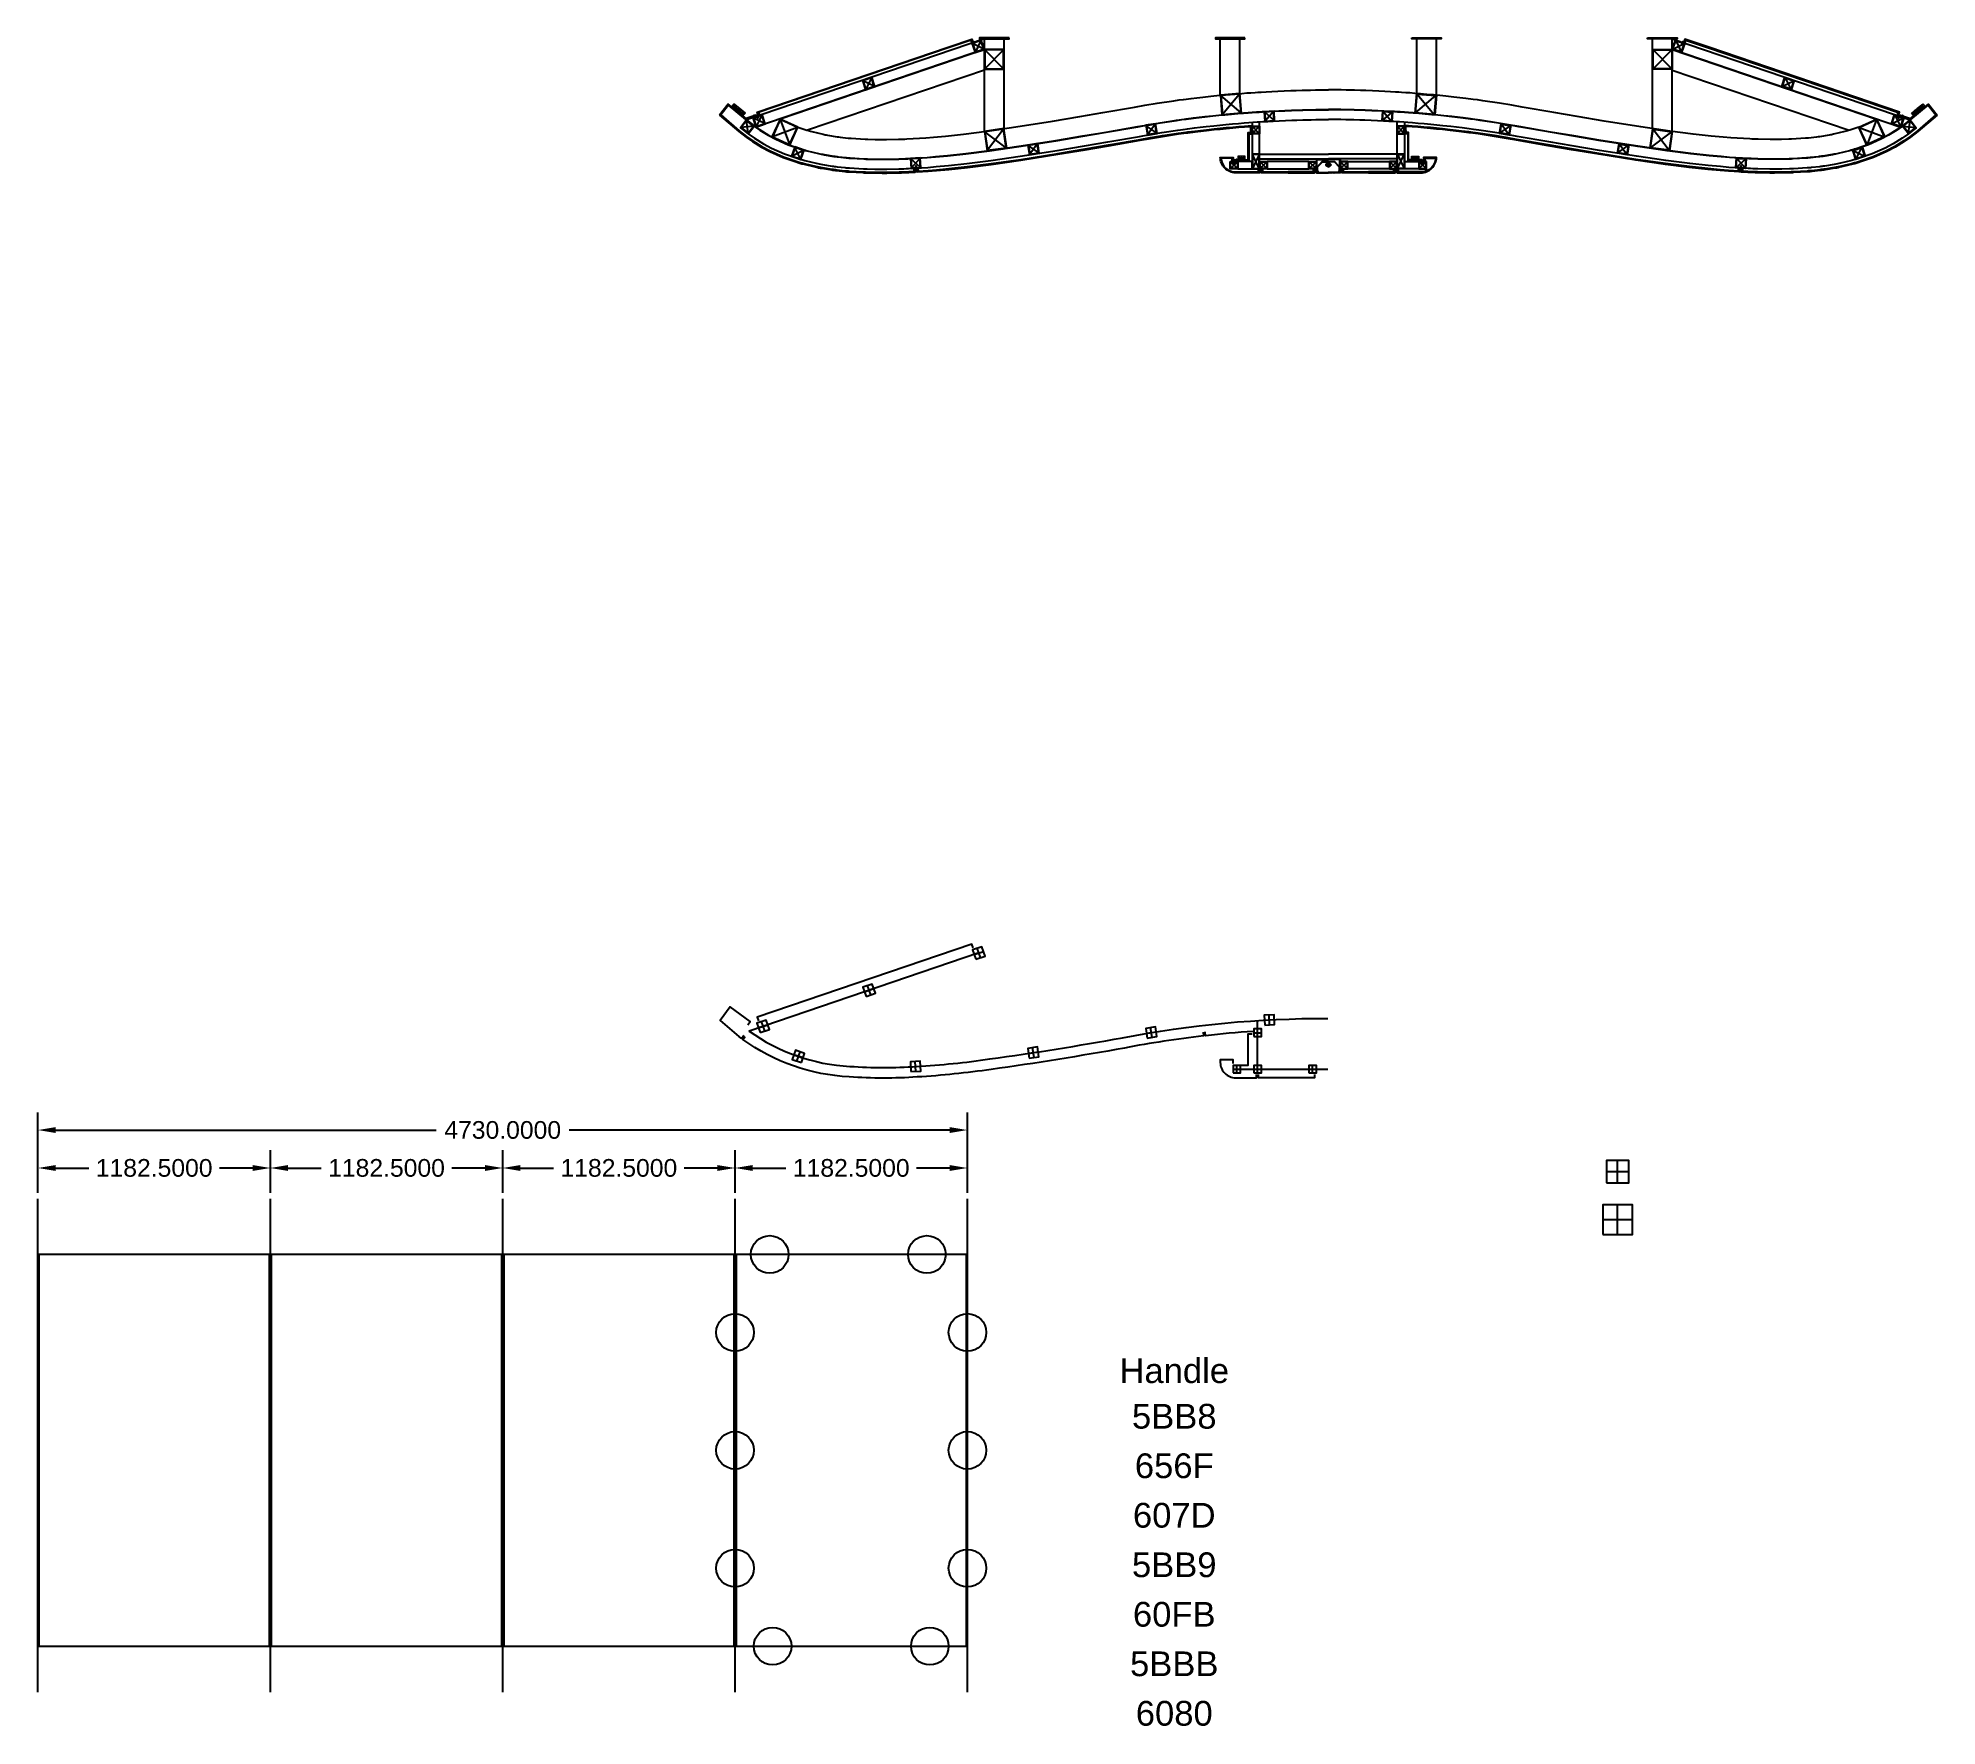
# Model space of a CAD drawing. Header units: millimetres. Extents: x -7838 to 162527, y -32093 to 60038.
# Drawn here: x 152863 to 162527, y 42811 to 51403 of the extents above; entities that cross this region are included whole.
import ezdxf

# ---------------------------------------------------------------- set-up
doc = ezdxf.new("R2010")
doc.units = ezdxf.units.MM
doc.linetypes.add('CENTER', pattern=[2, 1.25, -0.25, 0.25, -0.25])
for name, color, linetype in [('000 - D I M', 6, 'Continuous'), ('002 - STRUCTURAL STEEL', 4, 'Continuous'), ('A11_ALU.SOLID SHEET', 7, 'Continuous'), ('AR-TEXT-DIM', 7, 'Continuous'), ('CELING', 2, 'Continuous')]:
    doc.layers.add(name, color=color, linetype=linetype)
doc.layers.add('A-GENM Lines', color=1, linetype='Continuous', lineweight=9)
doc.styles.get("Standard").update_dxf_attribs({"font": 'arial.ttf'})
doc.dimstyles.get("Standard").update_dxf_attribs({"dimtxt": 0.18, "dimasz": 0.18, "dimexe": 0.18, "dimexo": 0.0625, "dimgap": 0.09, "dimtad": 0, "dimtih": 1, "dimtoh": 1, "dimdec": 4, "dimzin": 0, "dimdsep": 46, "dimtxsty": 'Standard', "dimcen": 0.09, "dimadec": 0, "dimazin": 0, "dimtfac": 1, "dimtdec": 4, "dimtofl": 0, "dimtmove": 0, "dimatfit": 3, "dimfxl": 1, "dimtolj": 1, "dimtzin": 0, "dimarcsym": 0})
pattern_1 = [(45, (-111127.0813, 62166.4633), (-1.122532015, 1.122532015), [])]

msp = doc.modelspace()

# ---------------------------------------------------------------- texts
at = {"char_height": 126, "width": 767.4024557}
for s, insert, attachment_point in [('Handle', (158645.45448, 44619.08175), 5), ('5BB8', (158645.45448, 44451.08175), 2), ('656F', (158645.45448, 44199.08175), 2), ('607D', (158645.45448, 43947.08175), 2), ('5BB9', (158645.45448, 43695.08175), 2), ('60FB', (158645.45448, 43443.08175), 2), ('5BBB', (158645.45448, 43191.08175), 2), ('6080', (158645.45448, 42939.08175), 2)]:
    msp.add_mtext(s, dxfattribs=dict(at, insert=insert, attachment_point=attachment_point))

# ---------------------------------------------------------------- blocks, each defined once
blk = doc.blocks.new('55d5f2d')
at = {"color": 8, "ltscale": 0.1}
for p, q in [((31175.5, -66800.8), (31220.9, -66755.4)), ((31175.5, -66755.4), (31220.9, -66800.8))]:
    blk.add_line(p, q, dxfattribs=at)
at = {"layer": 'AR-TEXT-DIM', "color": 3}
for points in [[(31173.2, -66753.1), (31223.2, -66753.1), (31223.2, -66803.1), (31173.2, -66803.1)], [(31175.5, -66755.4), (31220.9, -66755.4), (31220.9, -66800.8), (31175.5, -66800.8)]]:
    blk.add_lwpolyline(points, close=True, dxfattribs=at)
blk = doc.blocks.new('5200')
at = {"color": 8, "ltscale": 0.1}
for p, q in [((32963.9, -74110.5), (33059.3, -74015.1)), ((32963.9, -74015.1), (33059.3, -74110.5))]:
    blk.add_line(p, q, dxfattribs=at)
at = {"color": 3, "ltscale": 0.1}
for points in [[(32961.6, -74012.8), (33061.6, -74012.8), (33061.6, -74112.8), (32961.6, -74112.8)], [(32963.9, -74015.1), (33059.3, -74015.1), (33059.3, -74110.5), (32963.9, -74110.5)]]:
    blk.add_lwpolyline(points, close=True, dxfattribs=at)
blk = doc.blocks.new('DFGDE')
at = {"color": 8, "ltscale": 0.1}
for p, q in [((134367.3, -128798.9, -0.2), (134402.1, -128764.1, -0.2)), ((134367.3, -128764.1, -0.2), (134402.1, -128798.9, -0.2))]:
    blk.add_line(p, q, dxfattribs=at)
at = {"layer": 'AR-TEXT-DIM', "color": 3, "elevation": -0.2}
for points in [[(134365.7, -128762.5), (134403.7, -128762.5), (134403.7, -128800.5), (134365.7, -128800.5)], [(134367.3, -128764.1), (134402.1, -128764.1), (134402.1, -128798.9), (134367.3, -128798.9)]]:
    blk.add_lwpolyline(points, close=True, dxfattribs=at)
blk = doc.blocks.new('RERE')
at = {"color": 8}
for p, q in [((30880, -75163), (30877, -75163)), ((30881, -75143), (30879, -75145)), ((30879, -75148), (30879, -75149)), ((30879, -75149), (30879, -75150)), ((30879, -75151), (30879, -75152)), ((30879, -75152), (30879, -75153)), ((30879, -75154), (30879, -75155)), ((30879, -75155), (30879, -75156)), ((30879, -75157), (30879, -75158)), ((30879, -75158), (30879, -75161)), ((30881, -75142), (30881, -75165)), ((30881, -75143), (30881, -75145)), ((30881, -75163), (30884, -75163)), ((30882, -75146), (30882, -75146)), ((30882, -75147), (30882, -75148)), ((30882, -75149), (30882, -75150)), ((30882, -75150), (30882, -75151)), ((30882, -75152), (30882, -75153)), ((30882, -75153), (30882, -75154)), ((30882, -75155), (30882, -75156)), ((30882, -75156), (30882, -75157)), ((30882, -75158), (30882, -75159)), ((30882, -75159), (30882, -75161)), ((30882, -75159), (30882, -75161))]:
    blk.add_line(p, q, dxfattribs=at)
for points in [[(30880, -75164, -0.112935), (30877, -75163, -0.049876), (30877, -75161), (30885, -75161, -0.049876), (30884, -75163, -0.112935), (30881, -75164), (30881, -75163), (30880, -75163)], [(30882, -75147, 0.088633), (30881, -75147, 0.02265), (30879, -75146, -0.172253), (30879, -75145, 0.051159), (30883, -75147, -0.175035)], [(30882, -75149, 0.088633), (30881, -75148, 0.019108), (30879, -75147, -0.172253), (30879, -75147, 0.045962), (30883, -75148, -0.175035)], [(30882, -75150, 0.088633), (30881, -75150, 0.019108), (30879, -75149, -0.172253), (30879, -75149, 0.045962), (30883, -75150, -0.175035)], [(30882, -75152, 0.088633), (30881, -75151, 0.019108), (30879, -75150, -0.172253), (30879, -75150, 0.045962), (30883, -75151, -0.175035)], [(30882, -75153, 0.088633), (30881, -75153, 0.019108), (30879, -75152, -0.172253), (30879, -75152, 0.045962), (30883, -75153, -0.175035)], [(30882, -75155, 0.088633), (30881, -75154, 0.019108), (30879, -75154, -0.172253), (30879, -75153, 0.045962), (30883, -75154, -0.175035)], [(30882, -75156, 0.088633), (30881, -75156, 0.019108), (30879, -75155, -0.172253), (30879, -75155, 0.045962), (30883, -75156, -0.175035)], [(30882, -75158, 0.088633), (30881, -75157, 0.019108), (30879, -75157, -0.172253), (30879, -75156, 0.045962), (30883, -75157, -0.175035)], [(30882, -75159, 0.088633), (30881, -75159, 0.019108), (30879, -75158, -0.172253), (30879, -75158, 0.045962), (30883, -75159, -0.175035)]]:
    blk.add_lwpolyline(points, format="xyb", close=True, dxfattribs=at)
for points in [[(30882, -75146, 0.118829), (30881, -75145, 0.008765), (30880, -75145, -0.172253)], [(30882, -75145, -0.175035), (30882, -75146, 0.118829)]]:
    blk.add_lwpolyline(points, format="xyb", dxfattribs=at)
for centre, radius, start, end in [((30882, -75147), 3.04, 160.5824, 180), ((30875, -75173), 27.5, 74.8121, 82.581), ((30875, -75181), 33.6, 76.2776, 83.3035), ((30875, -75182), 33.6, 76.2776, 83.3035), ((30875, -75184), 33.6, 76.2776, 83.3035), ((30875, -75185), 33.6, 76.2776, 83.3035), ((30875, -75187), 33.6, 76.2776, 83.3035), ((30875, -75188), 33.6, 76.2776, 83.3035), ((30875, -75190), 33.6, 76.2776, 83.3035), ((30875, -75192), 33.6, 76.2776, 83.3035), ((30880, -75153), 7.89, 71.8171, 89.3728), ((30879, -75147), 3.04, 9.6975, 26.5651)]:
    blk.add_arc(centre, radius, start, end, dxfattribs=at)
blk = doc.blocks.new('odofrite')
at = {"ltscale": 0.1}
h = blk.add_hatch(dxfattribs=at)
h.set_pattern_fill('ANSI37', color=8, scale=0.5)
h.set_pattern_definition([(45, (84.5444, -95.0627), (-1.122532015, 1.122532015), []), (135, (84.5444, -95.0627), (-1.122532015, -1.122532015), [])])
edge = h.paths.add_edge_path()
edge.add_arc((30585, -74711.8), 4.5, 0, 360)
at = {"color": 1, "ltscale": 0.1}
blk.add_circle((30585, -74711.8, -166.2), 4.5, dxfattribs=at)
blk = doc.blocks.new('odoforltr')
at = {"layer": 'AR-TEXT-DIM'}
h = blk.add_hatch(dxfattribs=at)
h.set_pattern_fill('ANSI31', color=8, scale=0.5)
h.set_pattern_definition(pattern_1)
h.paths.add_polyline_path([(30408.9, -66625.3), (30408.9, -66627.3), (30352.9, -66627.3), (30352.9, -66616.7), (30354.9, -66616.7), (30354.9, -66625.3)])
h = blk.add_hatch(dxfattribs=at)
h.set_pattern_fill('ANSI31', color=8, scale=0.5)
h.set_pattern_definition(pattern_1)
h.paths.add_polyline_path([(30408.9, -66625.3), (30408.9, -66627.3), (30464.9, -66627.3), (30464.9, -66616.7), (30462.9, -66616.7), (30462.9, -66625.3)])
at = {"color": 1, "ltscale": 0.1}
for p, q in [((28658.9, -65946.3, 2.1), (27448.6, -66357.9, 2.1)), ((28658.9, -65999.1, 2.1), (27496.1, -66394.5, 2.1)), ((28658.9, -66000.2, 2.1), (27618.9, -66353.9, 2.1)), ((28658.9, -65999.1, 2.1), (27645.3, -66343.8, 2.1)), ((28658.9, -66416.7, 2.1), (28658.9, -65946.3, 2.1)), ((28758.9, -66402.5, 2.1), (28758.9, -65946.3, 2.1)), ((29858.9, -66232.9, 2.1), (29858.9, -65946.3, 2.1)), ((29958.9, -66225.9, 2.1), (29958.9, -65946.3, 2.1)), ((30858.9, -66225.9, 2.1), (30858.9, -65946.3, 2.1)), ((30958.9, -66232.9, 2.1), (30958.9, -65946.3, 2.1)), ((32058.9, -66402.5, 2.1), (32058.9, -65946.3, 2.1)), ((32158.9, -66416.7, 2.1), (32158.9, -65946.3, 2.1)), ((32158.9, -65946.3, 2.1), (33369.3, -66357.9, 2.1)), ((32158.9, -65999.1, 2.1), (33172.6, -66343.8, 2.1)), ((32158.9, -65999.1, 2.1), (33321.8, -66394.5, 2.1)), ((32158.9, -66000.2, 2.1), (33199, -66353.9, 2.1)), ((28658.9, -66104.7, 2.1), (27757.6, -66411.3, 2.1)), ((32158.9, -66104.7, 2.1), (33060.3, -66411.3, 2.1)), ((27448, -66358.6, 2.1), (27417.1, -66397.9, 2.1)), ((33369.9, -66358.6, 2.1), (33400.8, -66397.9, 2.1)), ((30058.9, -66532.3, 2.1), (30408.9, -66532.3, 2.1)), ((30058.9, -66557.3, 2.1), (30408.9, -66557.3, 2.1)), ((30758.9, -66532.3, 2.1), (30408.9, -66532.3, 2.1)), ((30758.9, -66557.3, 2.1), (30408.9, -66557.3, 2.1))]:
    blk.add_line(p, q, dxfattribs=at)
at = {"color": 8, "ltscale": 0.1}
for p, q in [((30057.3, -66605.7, 2.1), (30022.5, -66533.9, 2.1)), ((30057.3, -66533.9, 2.1), (30022.5, -66605.7, 2.1)), ((30760.5, -66605.7, 2.1), (30795.3, -66533.9, 2.1)), ((30760.5, -66533.9, 2.1), (30795.3, -66605.7, 2.1))]:
    blk.add_line(p, q, dxfattribs=at)
at = {"color": 2, "ltscale": 0.1}
for p, q in [((28305.6, -66606.7, 2.1), (28301.6, -66607, 2.1)), ((28301.6, -66607, 2.1), (28302.4, -66619.2, 2.1)), ((28305.6, -66606.7, 2.1), (28306.6, -66623.7, 2.1)), ((28319.6, -66605.9, 2.1), (28315.6, -66606.1, 2.1)), ((28315.6, -66606.1, 2.1), (28316.6, -66623.1, 2.1)), ((28319.6, -66605.9, 2.1), (28320.3, -66618.2, 2.1)), ((32498.3, -66605.9, 2.1), (32497.6, -66618.2, 2.1)), ((32498.3, -66605.9, 2.1), (32502.3, -66606.1, 2.1)), ((32502.3, -66606.1, 2.1), (32501.3, -66623.1, 2.1)), ((32512.3, -66606.7, 2.1), (32511.2, -66623.7, 2.1)), ((32512.3, -66606.7, 2.1), (32516.3, -66607, 2.1)), ((32516.3, -66607, 2.1), (32515.5, -66619.2, 2.1))]:
    blk.add_line(p, q, dxfattribs=at)
for points, elevation in [([(28474.7, -65992.1), (27507.7, -66320.9), (27503.9, -66319), (27503.3, -66319.2), (27503.5, -66319.9), (27507.3, -66321.8), (27511.3, -66333.4), (27507.5, -66334.7), (27502, -66318.6), (28473.4, -65988.3)], 2.1), ([(28473.4, -65988.3), (28594.6, -65947.1), (28600.1, -65963.1), (28596.3, -65964.4), (28592.4, -65952.8), (28594.2, -65949), (28594, -65948.3), (28593.3, -65948.5), (28591.5, -65952.4), (28474.7, -65992.1)], 2.1), ([(32344.5, -65988.3), (32223.2, -65947.1), (32217.8, -65963.1), (32221.6, -65964.4), (32225.5, -65952.8), (32223.6, -65949), (32223.9, -65948.3), (32224.5, -65948.5), (32226.4, -65952.4), (32343.2, -65992.1)], 2.1), ([(32343.2, -65992.1), (33310.1, -66320.9), (33314, -66319), (33314.6, -66319.2), (33314.4, -66319.9), (33310.6, -66321.8), (33306.6, -66333.4), (33310.4, -66334.7), (33315.9, -66318.6), (32344.5, -65988.3)], 2.1), ([(27446.1, -66351.4), (27355.4, -66277.4), (27311.3, -66333.4)], 2.1), ([(27355.5, -66283.6), (27317.3, -66332.3)], 2.1), ([(27356.5, -66283.5), (27356.1, -66279.2), (27355.5, -66278.8), (27355.1, -66279.4), (27355.5, -66283.6)], 2.1), ([(27445.3, -66355.9), (27356.5, -66283.5)], 2.1), ([(33371.8, -66351.4), (33462.5, -66277.4), (33506.6, -66333.4)], 2.1), ([(33372.6, -66355.9), (33461.3, -66283.5)], 2.1), ([(33461.3, -66283.5), (33461.8, -66279.2), (33462.4, -66278.8), (33462.8, -66279.4), (33462.3, -66283.6)], 2.1), ([(33462.3, -66283.6), (33500.6, -66332.3)], 2.1), ([(27317.3, -66332.3), (27313.2, -66332.7), (27312.7, -66333.2), (27313.3, -66333.7), (27317.4, -66333.3)], 2.1), ([(27445.3, -66355.9), (27498, -66337.9), (27496.7, -66334.1), (27446.1, -66351.4)], 2.1), ([(28316.6, -66623.1), (28372.6, -66619.8), (28415.2, -66616), (28477.3, -66610.5), (28572.2, -66600.1), (28693.3, -66584.7), (28844.3, -66563), (29032.8, -66533.3), (29171.8, -66510.2), (29290.6, -66489.9), (29451.7, -66462.1), (29504.4, -66452.6), (29564.8, -66442.5), (29646.5, -66430), (29673.3, -66426.4), (29694.4, -66423.6), (29731.1, -66419), (29759.4, -66415.5), (29788.6, -66412.1), (29828.5, -66407.8), (29858.8, -66404.7), (29889.5, -66401.7), (29922.9, -66398.6), (29953.9, -66395.9), (29982.4, -66393.6), (30013.2, -66391.3)], 2.1), ([(28321.1, -66618.8), (28372.3, -66615.8), (28414.9, -66612), (28476.9, -66606.5), (28571.7, -66596.1), (28692.8, -66580.7), (28843.7, -66559.1), (29032.2, -66529.3), (29171.1, -66506.2), (29289.9, -66485.9), (29451, -66458.2), (29503.7, -66448.6), (29564.2, -66438.5), (29645.9, -66426.1), (29672.8, -66422.4), (29693.9, -66419.6), (29730.6, -66415), (29758.9, -66411.6), (29788.2, -66408.2), (29828.1, -66403.8), (29858.4, -66400.7), (29889.1, -66397.7), (29922.6, -66394.6), (29953.5, -66392), (29982, -66389.7), (30017.9, -66386.9)], 2.1), ([(30013.9, -66392), (30017, -66388.7), (30017, -66388), (30016.3, -66388), (30013.2, -66391.3)], 2), ([(30017.9, -66386.9), (30017.9, -66412.8), (30013.9, -66412.8), (30013.9, -66392)], 2.1), ([(32496.8, -66618.8), (32445.6, -66615.8), (32403, -66612), (32341, -66606.5), (32246.1, -66596.1), (32125.1, -66580.7), (31974.2, -66559.1), (31785.7, -66529.3), (31646.7, -66506.2), (31528, -66485.9), (31366.9, -66458.2), (31314.2, -66448.6), (31253.7, -66438.5), (31172, -66426.1), (31145.1, -66422.4), (31124, -66419.6), (31087.3, -66415), (31058.9, -66411.6), (31029.7, -66408.2), (30989.8, -66403.8), (30959.4, -66400.7), (30928.8, -66397.7), (30895.3, -66394.6), (30864.4, -66392), (30835.9, -66389.7), (30799.9, -66386.9)], 2.1), ([(30799.9, -66386.9), (30799.9, -66412.8), (30803.9, -66412.8), (30803.9, -66392)], 2.1), ([(30803.9, -66392), (30800.9, -66388.7), (30800.9, -66388), (30801.6, -66388), (30804.7, -66391.3)], 2), ([(32501.3, -66623.1), (32445.3, -66619.8), (32402.7, -66616), (32340.6, -66610.5), (32245.7, -66600.1), (32124.5, -66584.7), (31973.6, -66563), (31785, -66533.3), (31646.1, -66510.2), (31527.3, -66489.9), (31366.2, -66462.1), (31313.5, -66452.6), (31253.1, -66442.5), (31171.4, -66430), (31144.6, -66426.4), (31123.5, -66423.6), (31086.8, -66419), (31058.5, -66415.5), (31029.2, -66412.1), (30989.4, -66407.8), (30959.1, -66404.7), (30928.4, -66401.7), (30895, -66398.6), (30864, -66395.9), (30835.5, -66393.6), (30804.7, -66391.3)], 2.1), ([(33372.6, -66355.9), (33319.9, -66337.9), (33321.2, -66334.1), (33371.8, -66351.4)], 2.1), ([(33500.6, -66332.3), (33504.7, -66332.7), (33505.1, -66333.2), (33504.6, -66333.7), (33500.5, -66333.3)], 2.1), ([(30004.9, -66477.2), (30004.9, -66566.3), (29933.9, -66566.3), (29933.9, -66562.3), (30000.2, -66562.3), (30003.2, -66565.3), (30003.9, -66565.3), (30003.9, -66564.6), (30000.9, -66561.6), (30000.9, -66477.2)], 2.1), ([(30000.9, -66477.2), (30000.9, -66422.8), (30017.9, -66422.8), (30017.9, -66426.8), (30005.7, -66426.8), (30002.7, -66423.8), (30001.9, -66423.8), (30001.9, -66424.5), (30004.9, -66427.5), (30004.9, -66477.2)], 2.1), ([(30816.9, -66477.2), (30816.9, -66422.8), (30799.9, -66422.8), (30799.9, -66426.8), (30812.2, -66426.8), (30815.2, -66423.8), (30815.9, -66423.8), (30815.9, -66424.5), (30812.9, -66427.5), (30812.9, -66477.2)], 2.1), ([(30812.9, -66477.2), (30812.9, -66566.3), (30883.9, -66566.3), (30883.9, -66562.3), (30817.7, -66562.3), (30814.7, -66565.3), (30813.9, -66565.3), (30813.9, -66564.6), (30816.9, -66561.6), (30816.9, -66477.2)], 2.1), ([(28301.7, -66620), (28304.9, -66622.8), (28305.6, -66622.7), (28305.5, -66622), (28302.4, -66619.2)], 2.1), ([(28321.1, -66618.8), (28318.3, -66622), (28317.6, -66622), (28317.5, -66621.3), (28320.3, -66618.2)], 2.1), ([(30203.9, -66627.3), (30068.9, -66627.3), (30068.9, -66610.3), (30072.9, -66610.3), (30072.9, -66622.6), (30069.9, -66625.6), (30069.9, -66626.3), (30070.7, -66626.3), (30073.7, -66623.3), (30203.9, -66623.3)], -166.2), ([(30203.9, -66627.3), (30338.9, -66627.3), (30338.9, -66610.3), (30334.9, -66610.3), (30334.9, -66622.6), (30337.9, -66625.6), (30337.9, -66626.3), (30337.2, -66626.3), (30334.2, -66623.3), (30203.9, -66623.3)], -166.2), ([(30613.9, -66627.3), (30478.9, -66627.3), (30478.9, -66610.3), (30482.9, -66610.3), (30482.9, -66622.6), (30479.9, -66625.6), (30479.9, -66626.3), (30480.7, -66626.3), (30483.7, -66623.3), (30613.9, -66623.3)], -166.2), ([(30613.9, -66627.3), (30748.9, -66627.3), (30748.9, -66610.3), (30744.9, -66610.3), (30744.9, -66622.6), (30747.9, -66625.6), (30747.9, -66626.3), (30747.2, -66626.3), (30744.2, -66623.3), (30613.9, -66623.3)], -166.2), ([(32496.8, -66618.8), (32499.6, -66622), (32500.3, -66622), (32500.3, -66621.3), (32497.6, -66618.2)], 2.1), ([(32516.2, -66620), (32513, -66622.8), (32512.3, -66622.7), (32512.4, -66622), (32515.5, -66619.2)], 2.1)]:
    blk.add_lwpolyline(points, dxfattribs=dict(at, elevation=elevation))
at = {"color": 1, "ltscale": 0.1}
for points, elevation in [([(28609, -65961.2), (28595.7, -65965.7), (28591.5, -65953.4), (28590.6, -65953.7), (28595.1, -65967), (28609.3, -65962.1)], 2.1), ([(28783.9, -65941.3), (28633.9, -65941.3), (28633.9, -65946.3), (28783.9, -65946.3)], 2.1), ([(29983.9, -65941.3), (29833.9, -65941.3), (29833.9, -65946.3), (29983.9, -65946.3)], 2.1), ([(30833.9, -65941.3), (30983.9, -65941.3), (30983.9, -65946.3), (30833.9, -65946.3)], 2.1), ([(32033.9, -65941.3), (32183.9, -65941.3), (32183.9, -65946.3), (32033.9, -65946.3)], 2.1), ([(32208.9, -65961.2), (32222.2, -65965.7), (32226.4, -65953.4), (32227.3, -65953.7), (32222.8, -65967), (32208.6, -65962.1)], 2.1), ([(27479.4, -66345.3), (27512.5, -66334), (27508.3, -66321.7), (27509.3, -66321.4), (27513.8, -66334.7), (27479.7, -66346.3)], 2.1), ([(30018.9, -66390.8), (30018.9, -66427.8), (30005.9, -66427.8), (30005.9, -66428.8), (30019.9, -66428.8), (30019.9, -66390.8)], 2.1), ([(30798.9, -66390.8), (30798.9, -66427.8), (30811.9, -66427.8), (30811.9, -66428.8), (30797.9, -66428.8), (30797.9, -66390.8)], 2.1), ([(33338.5, -66345.3), (33305.4, -66334), (33309.5, -66321.7), (33308.6, -66321.4), (33304.1, -66334.7), (33338.2, -66346.3)], 2.1), ([(29947.9, -66567.3), (29918.9, -66567.3), (29918.9, -66554.3), (29917.9, -66554.3), (29917.9, -66568.3), (29947.9, -66568.3)], 2.1), ([(30020.9, -66569.3), (29947.9, -66569.3), (29947.9, -66607.3), (30020.9, -66607.3)], 2.1), ([(30309.9, -66569.3), (30097.9, -66569.3), (30097.9, -66607.3), (30309.9, -66607.3)], -166.2), ([(30507.9, -66569.3), (30719.9, -66569.3), (30719.9, -66607.3), (30507.9, -66607.3)], -166.2), ([(30796.9, -66569.3), (30869.9, -66569.3), (30869.9, -66607.3), (30796.9, -66607.3)], 2.1), ([(30869.9, -66567.3), (30898.9, -66567.3), (30898.9, -66554.3), (30899.9, -66554.3), (30899.9, -66568.3), (30869.9, -66568.3)], 2.1), ([(28314.6, -66605.2), (28300.6, -66606), (28301.4, -66619), (28300.4, -66619.1), (28299.5, -66605.1), (28314.5, -66604.2)], 2.1), ([(28306.6, -66605.7), (28320.5, -66604.8), (28321.3, -66617.8), (28322.3, -66617.8), (28321.5, -66603.8), (28306.5, -66604.7)], 2.1), ([(30059.9, -66609.3), (30073.9, -66609.3), (30073.9, -66622.3), (30074.9, -66622.3), (30074.9, -66608.3), (30059.9, -66608.3)], -166.2), ([(30347.9, -66609.3), (30333.9, -66609.3), (30333.9, -66622.3), (30332.9, -66622.3), (30332.9, -66608.3), (30347.9, -66608.3)], -166.2), ([(30469.9, -66609.3), (30483.9, -66609.3), (30483.9, -66622.3), (30484.9, -66622.3), (30484.9, -66608.3), (30469.9, -66608.3)], -166.2), ([(30757.9, -66609.3), (30743.9, -66609.3), (30743.9, -66622.3), (30742.9, -66622.3), (30742.9, -66608.3), (30757.9, -66608.3)], -166.2), ([(32511.3, -66605.7), (32497.3, -66604.8), (32496.6, -66617.8), (32495.6, -66617.8), (32496.4, -66603.8), (32511.4, -66604.7)], 2.1), ([(32503.3, -66605.2), (32517.3, -66606), (32516.5, -66619), (32517.5, -66619.1), (32518.4, -66605.1), (32503.4, -66604.2)], 2.1)]:
    blk.add_lwpolyline(points, close=True, dxfattribs=dict(at, elevation=elevation))
at = {"color": 1, "ltscale": 0.1, "elevation": 2.1}
for points in [[(27709.8, -66395.1), (27754.8, -66410.3, 0.022426), (27780.7, -66417.8), (27837.4, -66431.5, 0.018694), (27859.4, -66436), (27908.9, -66444.1, 0.013433), (27924.9, -66446.3), (27966, -66450.7, 0.012445), (27980.9, -66452), (28051.4, -66456.1, 0.011445), (28065.1, -66456.6), (28103.1, -66457.5), (28138.9, -66457.9), (28160.4, -66457.8), (28220.9, -66456.5, 0.009337), (28263.8, -66455), (28359.9, -66449.2), (28400.1, -66445.6), (28460.4, -66440.3), (28552.1, -66430.2), (28670.4, -66415.2), (28818.8, -66393.9), (29005.5, -66364.5), (29143.4, -66341.5), (29261.6, -66321.3), (29422, -66293.7), (29475.1, -66284.1), (29537.8, -66273.6), (29622, -66260.8), (29650.6, -66256.9), (29672.5, -66254), (29710.1, -66249.2), (29739.3, -66245.7), (29769.5, -66242.2), (29810.4, -66237.7), (29841.8, -66234.5), (29873.4, -66231.4), (29907.8, -66228.3), (29939.7, -66225.5), (29969, -66223.2), (29993.5, -66221.3), (30014, -66219.8), (30036.8, -66218.3), (30049.9, -66217.4), (30067, -66216.3), (30092.4, -66214.8), (30121, -66213.3), (30152.5, -66211.7), (30184.2, -66210.4), (30217.5, -66209.1), (30244.6, -66208.2), (30275.8, -66207.3), (30317.9, -66206.4), (30343.2, -66206), (30369.8, -66205.7), (30390.7, -66205.6), (30403.6, -66205.5), (30408.9, -66205.5)], [(33108.1, -66395.1), (33063.1, -66410.3, -0.022426), (33037.2, -66417.8), (32980.5, -66431.5, -0.018694), (32958.5, -66436), (32909, -66444.1, -0.013433), (32893, -66446.3), (32851.9, -66450.7, -0.012445), (32837, -66452), (32766.5, -66456.1, -0.011445), (32752.8, -66456.6), (32714.8, -66457.5), (32678.9, -66457.9), (32657.5, -66457.8), (32597, -66456.5, -0.009337), (32554.1, -66455), (32458, -66449.2), (32417.8, -66445.6), (32357.5, -66440.3), (32265.8, -66430.2), (32147.5, -66415.2), (31999.1, -66393.9), (31812.4, -66364.5), (31674.5, -66341.5), (31556.2, -66321.3), (31395.9, -66293.7), (31342.8, -66284.1), (31280.1, -66273.6), (31195.8, -66260.8), (31167.3, -66256.9), (31145.4, -66254), (31107.8, -66249.2), (31078.6, -66245.7), (31048.4, -66242.2), (31007.5, -66237.7), (30976.1, -66234.5), (30944.5, -66231.4), (30910.1, -66228.3), (30878.2, -66225.5), (30848.9, -66223.2), (30824.4, -66221.3), (30803.9, -66219.8), (30781.1, -66218.3), (30768, -66217.4), (30750.9, -66216.3), (30725.5, -66214.8), (30696.9, -66213.3), (30665.3, -66211.7), (30633.7, -66210.4), (30600.3, -66209.1), (30573.2, -66208.2), (30542.1, -66207.3), (30500, -66206.4), (30474.7, -66206), (30448.1, -66205.7), (30427.2, -66205.6), (30414.3, -66205.5), (30408.9, -66205.5)], [(27448.5, -66357.9), (27496.1, -66394.5), (27559.3, -66435.4), (27597.7, -66456), (27660.7, -66484), (27722.7, -66505, 0.022426), (27757.2, -66515), (27813.9, -66528.7, 0.018694), (27843.2, -66534.7), (27892.8, -66542.8, 0.013433), (27914.1, -66545.7), (27955.2, -66550.2, 0.012445), (27975, -66551.8), (28045.5, -66556, 0.011078), (28063.2, -66556.6), (28101.4, -66557.5), (28138.7, -66557.9), (28161.8, -66557.8), (28222.9, -66556.4, 0.009335), (28269.5, -66554.8), (28367.3, -66549), (28408.9, -66545.3), (28470.3, -66539.8), (28563.9, -66529.6), (28683.8, -66514.3), (28833.7, -66492.8), (29021.5, -66463.2), (29160, -66440.1), (29278.6, -66419.9), (29439.3, -66392.2), (29492.2, -66382.6), (29553.6, -66372.4), (29636.3, -66359.8), (29663.9, -66356), (29685.3, -66353.2), (29722.4, -66348.5), (29751.1, -66345), (29780.7, -66341.6), (29821, -66337.2), (29851.8, -66334), (29882.8, -66331), (29916.6, -66327.9), (29948, -66325.2), (29976.8, -66322.9), (30000.9, -66321), (30021, -66319.6), (30043.5, -66318), (30056.3, -66317.2), (30073, -66316.2), (30098.1, -66314.7), (30126.1, -66313.2), (30157.2, -66311.6), (30188.3, -66310.3), (30221.1, -66309), (30247.7, -66308.2), (30278.2, -66307.3), (30319.7, -66306.4), (30344.6, -66306), (30370.7, -66305.7), (30391.2, -66305.6), (30403.8, -66305.5), (30408.9, -66305.5)], [(27456.4, -66428.9), (27488.7, -66451.6), (27533.7, -66479.5), (27575.3, -66501.8), (27642.1, -66531.6), (27706.4, -66553.3, 0.022426), (27745.2, -66564.6), (27801.9, -66578.3, 0.018694), (27835, -66585), (27884.5, -66593.1, 0.013433), (27908.5, -66596.4), (27949.6, -66600.9, 0.012445), (27972, -66602.7), (28042.5, -66606.9, 0.01094), (28062.2, -66607.6), (28100.5, -66608.5), (28138.5, -66608.9), (28162.5, -66608.8), (28223.9, -66607.4, 0.009335), (28272.4, -66605.7), (28371.1, -66599.8), (28413.5, -66596.1), (28475.3, -66590.6), (28569.9, -66580.2), (28690.7, -66564.9), (28841.3, -66543.2), (29029.6, -66513.6), (29168.5, -66490.4), (29287.2, -66470.2), (29448.2, -66442.4), (29501, -66432.9), (29561.6, -66422.7), (29643.6, -66410.2), (29670.7, -66406.6), (29691.8, -66403.8), (29728.6, -66399.1), (29757.1, -66395.7), (29786.4, -66392.3), (29826.4, -66387.9), (29856.8, -66384.8), (29887.6, -66381.8), (29921.1, -66378.7), (29952.2, -66376), (29980.8, -66373.7), (30004.6, -66371.9), (30024.5, -66370.5), (30046.9, -66368.9), (30059.6, -66368.1), (30076.1, -66367.1), (30101, -66365.6), (30128.8, -66364.1), (30159.5, -66362.6), (30190.4, -66361.2), (30222.9, -66360), (30249.2, -66359.1), (30279.5, -66358.3), (30320.7, -66357.4), (30345.2, -66357), (30371.2, -66356.7), (30391.5, -66356.6), (30403.9, -66356.5), (30408.9, -66356.5)], [(27487.2, -66389.6), (27516.3, -66409.9), (27558.7, -66436.2), (27597.3, -66456.9), (27660.4, -66485), (27722.4, -66506, 0.022426), (27756.9, -66516), (27813.7, -66529.7, 0.018694), (27843.1, -66535.6), (27892.6, -66543.8, 0.013433), (27913.9, -66546.7), (27955.1, -66551.1, 0.012445), (27974.9, -66552.8), (28045.5, -66557, 0.011075), (28063.2, -66557.6), (28101.4, -66558.5), (28138.7, -66558.9), (28161.8, -66558.8), (28222.9, -66557.4, 0.009335), (28269.6, -66555.8), (28367.4, -66549.9), (28409, -66546.3), (28470.4, -66540.8), (28564, -66530.5), (28684, -66515.3), (28833.8, -66493.8), (29021.6, -66464.2), (29160.2, -66441.1), (29278.7, -66420.9), (29439.5, -66393.2), (29492.4, -66383.6), (29553.7, -66373.3), (29636.5, -66360.8), (29664, -66357), (29685.4, -66354.2), (29722.5, -66349.5), (29751.2, -66346), (29780.8, -66342.6), (29821.1, -66338.2), (29851.9, -66335), (29882.9, -66332), (29916.7, -66328.9), (29948, -66326.2), (29976.9, -66323.9), (30000.9, -66322), (30021, -66320.6), (30043.5, -66319), (30056.4, -66318.2), (30073.1, -66317.2), (30098.1, -66315.7), (30126.2, -66314.2), (30157.2, -66312.6), (30188.3, -66311.3), (30221.1, -66310), (30247.7, -66309.2), (30278.3, -66308.3), (30319.7, -66307.4), (30344.6, -66307), (30370.7, -66306.7), (30391.2, -66306.6), (30403.8, -66306.5), (30408.9, -66306.5)], [(33369.3, -66357.9), (33321.8, -66394.5), (33258.6, -66435.4), (33220.2, -66456), (33157.2, -66484), (33095.2, -66505, -0.022426), (33060.7, -66515), (33004, -66528.7, -0.018694), (32974.7, -66534.7), (32925.1, -66542.8, -0.013433), (32903.8, -66545.7), (32862.7, -66550.2, -0.012445), (32842.9, -66551.8), (32772.4, -66556, -0.011078), (32754.7, -66556.6), (32716.5, -66557.5), (32679.2, -66557.9), (32656.1, -66557.8), (32595, -66556.4, -0.009335), (32548.4, -66554.8), (32450.6, -66549), (32408.9, -66545.3), (32347.6, -66539.8), (32254, -66529.6), (32134.1, -66514.3), (31984.2, -66492.8), (31796.4, -66463.2), (31657.9, -66440.1), (31539.3, -66419.9), (31378.6, -66392.2), (31325.6, -66382.6), (31264.3, -66372.4), (31181.6, -66359.8), (31154, -66356), (31132.6, -66353.2), (31095.5, -66348.5), (31066.8, -66345), (31037.2, -66341.6), (30996.9, -66337.2), (30966.1, -66334), (30935.1, -66331), (30901.3, -66327.9), (30869.9, -66325.2), (30841.1, -66322.9), (30817, -66321), (30796.9, -66319.6), (30774.4, -66318), (30761.6, -66317.2), (30744.9, -66316.2), (30719.8, -66314.7), (30691.8, -66313.2), (30660.7, -66311.6), (30629.6, -66310.3), (30596.8, -66309), (30570.2, -66308.2), (30539.7, -66307.3), (30498.2, -66306.4), (30473.3, -66306), (30447.2, -66305.7), (30426.7, -66305.6), (30414.1, -66305.5), (30408.9, -66305.5)], [(33330.7, -66389.6), (33301.6, -66409.9), (33259.1, -66436.2), (33220.6, -66456.9), (33157.5, -66485), (33095.5, -66506, -0.022426), (33060.9, -66516), (33004.2, -66529.7, -0.018694), (32974.8, -66535.6), (32925.3, -66543.8, -0.013433), (32903.9, -66546.7), (32862.8, -66551.1, -0.012445), (32842.9, -66552.8), (32772.4, -66557, -0.011075), (32754.7, -66557.6), (32716.5, -66558.5), (32679.2, -66558.9), (32656.1, -66558.8), (32595, -66557.4, -0.009335), (32548.3, -66555.8), (32450.5, -66549.9), (32408.9, -66546.3), (32347.5, -66540.8), (32253.9, -66530.5), (32133.9, -66515.3), (31984.1, -66493.8), (31796.2, -66464.2), (31657.7, -66441.1), (31539.2, -66420.9), (31378.4, -66393.2), (31325.5, -66383.6), (31264.1, -66373.3), (31181.4, -66360.8), (31153.9, -66357), (31132.5, -66354.2), (31095.4, -66349.5), (31066.7, -66346), (31037.1, -66342.6), (30996.8, -66338.2), (30966, -66335), (30935, -66332), (30901.2, -66328.9), (30869.8, -66326.2), (30841, -66323.9), (30816.9, -66322), (30796.9, -66320.6), (30774.4, -66319), (30761.5, -66318.2), (30744.8, -66317.2), (30719.8, -66315.7), (30691.7, -66314.2), (30660.7, -66312.6), (30629.5, -66311.3), (30596.8, -66310), (30570.2, -66309.2), (30539.6, -66308.3), (30498.2, -66307.4), (30473.3, -66307), (30447.2, -66306.7), (30426.7, -66306.6), (30414.1, -66306.5), (30408.9, -66306.5)], [(33361.5, -66428.9), (33329.2, -66451.6), (33284.2, -66479.5), (33242.6, -66501.8), (33175.8, -66531.6), (33111.5, -66553.3, -0.022426), (33072.7, -66564.6), (33015.9, -66578.3, -0.018694), (32982.9, -66585), (32933.4, -66593.1, -0.013433), (32909.4, -66596.4), (32868.3, -66600.9, -0.012445), (32845.9, -66602.7), (32775.4, -66606.9, -0.01094), (32755.6, -66607.6), (32717.4, -66608.5), (32679.4, -66608.9), (32655.4, -66608.8), (32594, -66607.4, -0.009335), (32545.5, -66605.7), (32446.8, -66599.8), (32404.4, -66596.1), (32342.6, -66590.6), (32248, -66580.2), (32127.2, -66564.9), (31976.6, -66543.2), (31788.2, -66513.6), (31649.4, -66490.4), (31530.7, -66470.2), (31369.7, -66442.4), (31316.9, -66432.9), (31256.2, -66422.7), (31174.3, -66410.2), (31147.2, -66406.6), (31126, -66403.8), (31089.3, -66399.1), (31060.8, -66395.7), (31031.5, -66392.3), (30991.5, -66387.9), (30961, -66384.8), (30930.3, -66381.8), (30896.8, -66378.7), (30865.7, -66376), (30837.1, -66373.7), (30813.3, -66371.9), (30793.4, -66370.5), (30771, -66368.9), (30758.3, -66368.1), (30741.8, -66367.1), (30716.9, -66365.6), (30689.1, -66364.1), (30658.4, -66362.6), (30627.5, -66361.2), (30595, -66360), (30568.7, -66359.1), (30538.4, -66358.3), (30497.2, -66357.4), (30472.6, -66357), (30446.7, -66356.7), (30426.4, -66356.6), (30414, -66356.5), (30408.9, -66356.5)]]:
    blk.add_lwpolyline(points, format="xyb", dxfattribs=at)
at = {"color": 2, "ltscale": 0.1, "elevation": 2.1}
for points in [[(27311.3, -66333.4), (27408.4, -66417), (27445.4, -66445.7), (27477.7, -66468.3), (27523.7, -66496.9), (27566.5, -66519.8), (27634.8, -66550.2), (27699.9, -66572.3, 0.022426), (27740.5, -66584), (27797.2, -66597.7, 0.018694), (27831.7, -66604.7), (27881.3, -66612.8, 0.013433), (27906.4, -66616.3), (27947.5, -66620.7, 0.012445), (27970.8, -66622.7), (28041.3, -66626.8, 0.010892), (28061.9, -66627.6), (28100.1, -66628.5), (28138.5, -66628.9), (28162.8, -66628.8), (28224.2, -66627.4, 0.009334), (28273.5, -66625.7), (28306.6, -66623.7)], [(27317.4, -66333.3), (27411, -66413.9), (27447.8, -66442.5), (27479.9, -66465), (27525.7, -66493.4), (27568.2, -66516.2), (27636.3, -66546.5), (27701.2, -66568.5, 0.022426), (27741.4, -66580.1), (27798.2, -66593.9, 0.018694), (27832.4, -66600.8), (27881.9, -66608.9, 0.013433), (27906.8, -66612.3), (27947.9, -66616.8, 0.012445), (27971.1, -66618.7), (28041.6, -66622.9, 0.010902), (28061.9, -66623.6), (28100.2, -66624.5), (28138.5, -66624.9), (28162.7, -66624.8), (28224.2, -66623.4, 0.009334), (28273.3, -66621.7), (28301.7, -66620)], [(33506.6, -66333.4), (33409.5, -66417), (33372.4, -66445.7), (33340.2, -66468.3), (33294.2, -66496.9), (33251.4, -66519.8), (33183, -66550.2), (33117.9, -66572.3, -0.022426), (33077.4, -66584), (33020.6, -66597.7, -0.018694), (32986.1, -66604.7), (32936.6, -66612.8, -0.013433), (32911.5, -66616.3), (32870.4, -66620.7, -0.012445), (32847.1, -66622.7), (32776.5, -66626.8, -0.010892), (32756, -66627.6), (32717.8, -66628.5), (32679.4, -66628.9), (32655.1, -66628.8), (32593.6, -66627.4, -0.009334), (32544.4, -66625.7), (32511.2, -66623.7)], [(33500.5, -66333.3), (33406.9, -66413.9), (33370.1, -66442.5), (33338, -66465), (33292.2, -66493.4), (33249.7, -66516.2), (33181.6, -66546.5), (33116.7, -66568.5, -0.022426), (33076.4, -66580.1), (33019.7, -66593.9, -0.018694), (32985.5, -66600.8), (32936, -66608.9, -0.013433), (32911.1, -66612.3), (32870, -66616.8, -0.012445), (32846.8, -66618.7), (32776.3, -66622.9, -0.010902), (32756, -66623.6), (32717.7, -66624.5), (32679.4, -66624.9), (32655.2, -66624.8), (32593.7, -66623.4, -0.009334), (32544.6, -66621.7), (32516.2, -66620)]]:
    blk.add_lwpolyline(points, format="xyb", dxfattribs=at)
at = {"color": 1, "ltscale": 0.1, "elevation": 2.1}
for points in [[(30020.9, -66370.7), (30020.9, -66532.3), (30058.9, -66532.3), (30058.9, -66368.1)], [(30796.9, -66370.7), (30796.9, -66532.3), (30758.9, -66532.3), (30758.9, -66368.1)]]:
    blk.add_lwpolyline(points, dxfattribs=at)
at = {"color": 2, "ltscale": 0.1, "elevation": -166.2}
for points in [[(29919.2, -66553.3), (29863.7, -66553.3), (29860.7, -66550.3), (29859.9, -66550.3), (29859.9, -66551), (29863.1, -66554.2, 0.395063), (29936.9, -66623.3), (30054.2, -66623.3), (30057.2, -66626.3), (30057.9, -66626.3), (30057.9, -66625.6), (30054.9, -66622.6), (30054.9, -66610.3), (30058.9, -66610.3), (30058.9, -66627.3), (29936.9, -66627.3, -0.414214), (29858.9, -66549.3), (29858.9, -66549.3), (29923.9, -66549.3), (29923.9, -66566.3), (29919.9, -66566.3), (29919.9, -66554), (29922.9, -66551), (29922.9, -66550.3), (29922.2, -66550.3)], [(30898.7, -66553.3), (30954.2, -66553.3), (30957.2, -66550.3), (30957.9, -66550.3), (30957.9, -66551), (30954.8, -66554.2, -0.395063), (30880.9, -66623.3), (30763.7, -66623.3), (30760.7, -66626.3), (30759.9, -66626.3), (30759.9, -66625.6), (30762.9, -66622.6), (30762.9, -66610.3), (30758.9, -66610.3), (30758.9, -66627.3), (30880.9, -66627.3, 0.414214), (30958.9, -66549.3), (30958.9, -66549.3), (30893.9, -66549.3), (30893.9, -66566.3), (30897.9, -66566.3), (30897.9, -66554), (30894.9, -66551), (30894.9, -66550.3), (30895.7, -66550.3)]]:
    blk.add_lwpolyline(points, format="xyb", close=True, dxfattribs=at)
at = {"color": 3, "ltscale": 0.1, "elevation": 2.1}
for points in [[(30058.9, -66532.3), (30020.9, -66532.3), (30020.9, -66607.3), (30058.9, -66607.3)], [(30057.3, -66533.9), (30022.5, -66533.9), (30022.5, -66605.7), (30057.3, -66605.7)], [(30758.9, -66532.3), (30796.9, -66532.3), (30796.9, -66607.3), (30758.9, -66607.3)], [(30760.5, -66533.9), (30795.3, -66533.9), (30795.3, -66605.7), (30760.5, -66605.7)]]:
    blk.add_lwpolyline(points, close=True, dxfattribs=at)
for points in [[(30408.9, -66558.3), (30348.9, -66558.3), (30348.9, -66627.3), (30350.9, -66627.3), (30350.9, -66560.3), (30408.9, -66560.3)], [(30408.9, -66558.3), (30468.9, -66558.3), (30468.9, -66627.3), (30466.9, -66627.3), (30466.9, -66560.3), (30408.9, -66560.3)]]:
    blk.add_lwpolyline(points, dxfattribs=at)
at = {"color": 8, "ltscale": 0.1, "elevation": -166.2}
for points in [[(30067.9, -66609.3), (30053.9, -66609.3), (30053.9, -66622.3), (30052.9, -66622.3), (30052.9, -66608.3), (30067.9, -66608.3)], [(30749.9, -66609.3), (30763.9, -66609.3), (30763.9, -66622.3), (30764.9, -66622.3), (30764.9, -66608.3), (30749.9, -66608.3)]]:
    blk.add_lwpolyline(points, close=True, dxfattribs=at)
at = {"color": 8, "ltscale": 0.1}
for centre, start, end in [((27498.5, -66323.7, 2.1), 260.49475, 317.06758), ((27498.8, -66324.7, 2.1), 260.49475, 317.06758), ((27499.1, -66325.6, 2.1), 260.49475, 317.06758), ((33318.8, -66325.6, 2.1), 222.93242, 279.50525), ((33319.1, -66324.7, 2.1), 222.93242, 279.50525), ((33319.4, -66323.7, 2.1), 222.93242, 279.50525), ((30004.7, -66417.8, 2.1), 331.70438, 28.27721), ((30005.7, -66417.8, 2.1), 331.70438, 28.27721), ((30006.7, -66417.8, 2.1), 331.70438, 28.27721), ((30811.2, -66417.8, 2.1), 151.72279, 208.29562), ((30812.2, -66417.8, 2.1), 151.72279, 208.29562), ((30813.2, -66417.8, 2.1), 151.72279, 208.29562), ((29928.9, -66553, 2.1), 241.70438, 298.27721), ((29928.9, -66554, 2.1), 241.70438, 298.27721), ((29928.9, -66555, 2.1), 241.70438, 298.27721), ((30888.9, -66553, 2.1), 241.72279, 298.29562), ((30888.9, -66554, 2.1), 241.72279, 298.29562), ((30888.9, -66555, 2.1), 241.72279, 298.29562), ((28311.9, -66628.7, 2.1), 65.12935, 121.70218), ((28312, -66629.7, 2.1), 65.12935, 121.70218), ((28312.1, -66630.7, 2.1), 65.12935, 121.70218), ((28312.1, -66631.7, 2.1), 65.12935, 121.70218), ((28312.2, -66632.7, 2.1), 65.12935, 121.70218), ((30063.9, -66632.6, -166.2), 61.70438, 118.27721), ((30063.9, -66633.6, -166.2), 61.70438, 118.27721), ((30063.9, -66634.6, -166.2), 61.70438, 118.27721), ((30063.9, -66635.6, -166.2), 61.70438, 118.27721), ((30063.9, -66636.6, -166.2), 61.70438, 118.27721), ((30343.9, -66632.6, -166.2), 61.72279, 118.29562), ((30343.9, -66633.6, -166.2), 61.72279, 118.29562), ((30343.9, -66634.6, -166.2), 61.72279, 118.29562), ((30343.9, -66635.6, -166.2), 61.72279, 118.29562), ((30343.9, -66636.6, -166.2), 61.72279, 118.29562), ((30473.9, -66632.6, -166.2), 61.70438, 118.27721), ((30473.9, -66633.6, -166.2), 61.70438, 118.27721), ((30473.9, -66634.6, -166.2), 61.70438, 118.27721), ((30473.9, -66635.6, -166.2), 61.70438, 118.27721), ((30473.9, -66636.6, -166.2), 61.70438, 118.27721), ((30753.9, -66632.6, -166.2), 61.72279, 118.29562), ((30753.9, -66633.6, -166.2), 61.72279, 118.29562), ((30753.9, -66634.6, -166.2), 61.72279, 118.29562), ((30753.9, -66635.6, -166.2), 61.72279, 118.29562), ((30753.9, -66636.6, -166.2), 61.72279, 118.29562), ((32505.8, -66631.7, 2.1), 58.29782, 114.87065), ((32505.7, -66632.7, 2.1), 58.29782, 114.87065), ((32505.9, -66629.7, 2.1), 58.29782, 114.87065), ((32505.8, -66630.7, 2.1), 58.29782, 114.87065), ((32505.9, -66628.7, 2.1), 58.29782, 114.87065)]:
    blk.add_arc(centre, 10.6, start, end, dxfattribs=at)
at = {"layer": 'A-GENM Lines', "elevation": 2.1}
for points in [[(27372.7, -66288.9), (27401.2, -66312.2), (27411.9, -66299), (27383.4, -66275.8)], [(33445.2, -66288.9), (33416.7, -66312.2), (33405.9, -66299), (33434.5, -66275.8)], [(27402.8, -66313.5), (27431.3, -66336.7), (27442, -66323.6), (27413.5, -66300.3)], [(33415.1, -66313.5), (33386.6, -66336.7), (33375.9, -66323.6), (33404.4, -66300.3)], [(29948.7, -66560.3), (29985.5, -66560.3), (29985.5, -66543.3), (29948.7, -66543.3)], [(30869.2, -66560.3), (30832.4, -66560.3), (30832.4, -66543.3), (30869.2, -66543.3)]]:
    blk.add_lwpolyline(points, close=True, dxfattribs=at)
at = {"layer": 'AR-TEXT-DIM', "color": 8, "linetype": 'CENTER', "ltscale": 0.03}
for q in [(30392.2, -66586.5, -166.2), (30408.9, -66572, -166.2), (30408.9, -66572, -166.2), (30408.9, -66602.7, -166.2), (30408.9, -66602.7, -166.2), (30426, -66586.5, -166.2)]:
    blk.add_line((30408.9, -66586.5, -166.2), q, dxfattribs=at)
at = {"layer": 'AR-TEXT-DIM', "color": 8, "elevation": 2.1}
for points in [[(30408.9, -66570.3), (30378, -66570.3), (30351.4, -66598.2), (30351.4, -66627.3), (30352.4, -66627.3), (30352.4, -66598.6), (30378.4, -66571.3), (30408.9, -66571.3)], [(30408.9, -66570.3), (30439.9, -66570.3), (30466.4, -66598.2), (30466.4, -66627.3), (30465.4, -66627.3), (30465.4, -66598.6), (30439.5, -66571.3), (30408.9, -66571.3)]]:
    blk.add_lwpolyline(points, dxfattribs=at)
at = {"layer": 'AR-TEXT-DIM', "color": 2, "elevation": -166.2}
for points in [[(30354.9, -66616.7), (30354.9, -66625.3), (30408.9, -66625.3)], [(30408.9, -66625.3), (30407.9, -66625.3)], [(30408.9, -66625.3), (30407.9, -66625.3)], [(30462.9, -66616.7), (30462.9, -66625.3), (30408.9, -66625.3)], [(30408.9, -66625.3), (30409.9, -66625.3)], [(30408.9, -66625.3), (30409.9, -66625.3)]]:
    blk.add_lwpolyline(points, dxfattribs=at)
at = {"layer": 'AR-TEXT-DIM', "color": 2}
for points in [[(30354.9, -66616.7, -166.2), (30352.9, -66616.7, -54), (30352.9, -66627.3, -166.2), (30408.9, -66627.3, -166.2)], [(30408.9, -66627.3, -166.2), (30407.9, -66627.3, -166.2)], [(30408.9, -66627.3, -166.2), (30407.9, -66627.3, -166.2)], [(30462.9, -66616.7, -166.2), (30464.9, -66616.7, -54), (30464.9, -66627.3, -166.2), (30408.9, -66627.3, -166.2)], [(30408.9, -66627.3, -166.2), (30409.9, -66627.3, -166.2)], [(30408.9, -66627.3, -166.2), (30409.9, -66627.3, -166.2)]]:
    blk.add_polyline3d(points, dxfattribs=at)
at = {"layer": 'AR-TEXT-DIM', "color": 1}
blk.add_circle((30408.9, -66586.5, -166.2), 10, dxfattribs=at)
blk.add_circle((30408.9, -66586.5, -166.2), 10, dxfattribs=at)
blk.add_circle((30408.9, -66586.5, -166.2), 10, dxfattribs=at)
at = {"layer": 'CELING', "color": 2}
for centre in [(27384.2, -66288.1, 2.1), (27392, -66294.4, 2.1), (27399.7, -66300.7, 2.1), (33418.2, -66300.7, 2.1), (33425.9, -66294.4, 2.1), (33433.7, -66288.1, 2.1), (27414.3, -66312.6, 2.1), (27422.1, -66318.9, 2.1), (27429.8, -66325.2, 2.1), (33388.1, -66325.2, 2.1), (33395.8, -66318.9, 2.1), (33403.6, -66312.6, 2.1), (29957.1, -66552.3, 2.1), (29967.1, -66552.3, 2.1), (29977.1, -66552.3, 2.1), (30840.8, -66552.3, 2.1), (30850.8, -66552.3, 2.1), (30860.8, -66552.3, 2.1)]:
    blk.add_circle(centre, 3, dxfattribs=at)
at = {"color": 8}
for name, p, xscale, rotation in [('55d5f2d', (36664.6, 7283.3, 2.1), -1, 18.78116821868043), ('55d5f2d', (36106.9, 7093.7, 2.1), -1, 18.78116821868043), ('5200', (56632.7, 10279.6, 2.1), -1, 4.784289173940237), ('55d5f2d', (93262.8, -33203.6, 2.1), -0.9999999999999997, 321.8046924817311), ('55d5f2d', (35549.3, 6904, 2.1), -1, 18.78116821868043), ('5200', (-26193, -5784.5, 2.1), -1, 65.62472687286584), ('55d5f2d', (49015.1, 4672.1, 2.1), -1, 9.695572433655002), ('55d5f2d', (57589.6, 2051.7, 2.1), -1, 3.150742723219819), ('5200', (51019, 11499.9, 2.1), -0.9999999999999997, 8.058200668803686), ('55d5f2d', (49328, 4314.3, 2.1), -1, 8.95839134666676), ('55d5f2d', (78333.3, -12957, 2.1), -1, 341.6613512381251), ('55d5f2d', (55462, 1944.1, 2.1), -1, 3.424966446162587), ('odofrite', (67500.6, 6138.1, 168.3), -1, 356.5750335538231)]:
    blk.add_blockref(name, p, dxfattribs=dict(at, xscale=xscale, rotation=rotation))
for p, xscale, yscale, zscale, rotation in [((68680.3, -111875.5, 2.1), 0.7499999999999999, 0.7499999999999999, 0.7499999999999999, 198.7811682185658), ((-7862.4, -111875.5, 2.1), -0.7499999999999999, 0.7500000000000001, 0.7500000000000001, 161.2188317814342), ((23708.8, -127163.3, 2.1), -0.7500000000000001, 0.7500000000000001, 0.7500000000000001, 198.7811682185135), ((23724.6, -127163.2, 2.1), -0.7500000000000001, 0.7500000000000001, 0.7500000000000001, 198.7811682185135), ((37093.3, -127163.2, 2.1), 0.7500000000000001, 0.7500000000000001, 0.7500000000000001, 161.2188317814865), ((37109.1, -127163.3, 2.1), 0.7500000000000001, 0.7500000000000001, 0.7500000000000001, 161.2188317814865), ((86389.7, -43257.4, 2.1), 0.7500000000000071, 0.7500000000000071, 0.7500000000000071, 270), ((-25571.8, -43257.4, 2.1), -0.7500000000000078, 0.7500000000000078, 0.75, 90), ((6768.5, -122938.1, 2.1), -0.75, 0.75, 0.75, 180), ((6781, -122933.1, 2.1), -0.75, 0.75, 0.75, 180), ((54036.9, -122933.1, 2.1), 0.75, 0.75, 0.75, 180), ((54049.4, -122938.1, 2.1), 0.75, 0.75, 0.75, 180), ((48062, -8951.7, 2.1), -0.7499999999999999, 0.7499999999999999, 0.75, 3.424966446176976), ((12755.9, -8951.7, 2.1), 0.75, 0.75, 0.75, 356.5750335538231)]:
    blk.add_blockref('RERE', p, dxfattribs=dict(at, xscale=xscale, yscale=yscale, zscale=zscale, rotation=rotation))
at = {"color": 8, "xscale": -1}
for name, p in [('5200', (61720.5, 8012.7, 2.1)), ('odofrite', (60928.9, 8094.8)), ('odofrite', (61338.9, 8094.8))]:
    blk.add_blockref(name, p, dxfattribs=at)
at = {"color": 8}
for name, p in [('5200', (-902.6, 8012.7, 2.1)), ('odofrite', (-521, 8094.8)), ('odofrite', (-111, 8094.8))]:
    blk.add_blockref(name, p, dxfattribs=at)
for name, p, rotation in [('55d5f2d', (24153.3, 7283.3, 2.1), 341.2188317813196), ('55d5f2d', (24710.9, 7093.7, 2.1), 341.2188317813196), ('5200', (4185.2, 10279.6, 2.1), 355.2157108260598), ('55d5f2d', (3228.3, 2051.7, 2.1), 356.8492572767801), ('55d5f2d', (11802.8, 4672.1, 2.1), 350.304427566345), ('5200', (87010.9, -5784.5, 2.1), 294.3752731271342), ('55d5f2d', (25268.6, 6904, 2.1), 341.2188317813196), ('55d5f2d', (-32445, -33203.6, 2.1), 38.19530751826889), ('55d5f2d', (11489.8, 4314.3, 2.1), 351.0416086533332), ('5200', (9798.9, 11499.9, 2.1), 351.9417993311963), ('55d5f2d', (5355.9, 1944.1, 2.1), 356.5750335538374), ('55d5f2d', (-17515.4, -12957, 2.1), 18.33864876187493), ('odofrite', (-6682.7, 6138.1, 168.3), 3.42496644617696)]:
    blk.add_blockref(name, p, dxfattribs=dict(at, rotation=rotation))
at = {"color": 8, "yscale": 0.75, "zscale": 0.75}
for p, xscale in [((53224.4, -10238.5, -166.2), -0.75), ((7183.5, -10238.5, -166.2), 0.75), ((53634.4, -10238.5, -166.2), -0.75), ((7593.5, -10238.5, -166.2), 0.75)]:
    blk.add_blockref('RERE', p, dxfattribs=dict(at, xscale=xscale))
at = {"layer": 'AR-TEXT-DIM'}
for p in [(-104344.8, 62371.7, 2.3), (-104455.8, 62193.2, 2.3), (-104305.8, 62193.2, 2.3), (-104055.8, 62193.2, -166)]:
    blk.add_blockref('DFGDE', p, dxfattribs=at)
at = {"layer": 'AR-TEXT-DIM', "xscale": -1}
for p in [(165162.7, 62371.7, 2.3), (164873.7, 62193.2, -166), (165123.7, 62193.2, 2.3), (165273.7, 62193.2, 2.3)]:
    blk.add_blockref('DFGDE', p, dxfattribs=at)
blk = doc.blocks.new('SQ.38x38')
at = {"layer": '002 - STRUCTURAL STEEL'}
blk.add_lwpolyline([(-19, -19), (19, -19), (19, 19), (-19, 19)], close=True, dxfattribs=at)
at = {"layer": 'Defpoints', "color": 250}
for p, q in [((-19, 0), (19, 0)), ((0, -19), (0, 19))]:
    blk.add_line(p, q, dxfattribs=at)
blk = doc.blocks.new('SQ.50x50')
at = {"layer": '002 - STRUCTURAL STEEL'}
blk.add_lwpolyline([(-25, -25), (25, -25), (25, 25), (-25, 25)], close=True, dxfattribs=at)
at = {"layer": 'Defpoints', "color": 250}
for p, q in [((-25, 0), (25, 0)), ((0, -25), (0, 25))]:
    blk.add_line(p, q, dxfattribs=at)
blk = doc.blocks.new('*D175')
at = {"layer": '000 - D I M', "color": 0, "lineweight": -2, "transparency": 16777216}
for p, q in [((152862.8, 45525.4), (152862.8, 45741.5)), ((154045.3, 45525.4), (154045.3, 45741.5)), ((152952.8, 45651.5), (153121.8, 45651.5)), ((153955.3, 45651.5), (153786.4, 45651.5))]:
    blk.add_line(p, q, dxfattribs=at)
at = {"layer": '000 - D I M', "color": 0, "transparency": 16777216}
for points in [[(152952.8, 45666.5), (152952.8, 45636.5), (152862.8, 45651.5)], [(153955.3, 45666.5), (153955.3, 45636.5), (154045.3, 45651.5)]]:
    blk.add_solid(points, dxfattribs=at)
at = {"layer": 'Defpoints', "color": 0, "transparency": 16777216}
for p in [(154045.3, 45651.5), (152862.8, 45494.1), (154045.3, 45494.1)]:
    blk.add_point(p, dxfattribs=at)
at = {"layer": '000 - D I M', "color": 0, "transparency": 16777216, "insert": (153454.1, 45651.5), "char_height": 90, "attachment_point": 5}
blk.add_mtext('\\A1;1182.5000', dxfattribs=at)
blk = doc.blocks.new('*D176')
at = {"layer": '000 - D I M', "color": 0, "lineweight": -2, "transparency": 16777216}
for p, q in [((154045.3, 45525.4), (154045.3, 45741.5)), ((155227.8, 45525.4), (155227.8, 45741.5)), ((154135.3, 45651.5), (154304.3, 45651.5)), ((155137.8, 45651.5), (154968.9, 45651.5))]:
    blk.add_line(p, q, dxfattribs=at)
at = {"layer": '000 - D I M', "color": 0, "transparency": 16777216}
for points in [[(154135.3, 45666.5), (154135.3, 45636.5), (154045.3, 45651.5)], [(155137.8, 45666.5), (155137.8, 45636.5), (155227.8, 45651.5)]]:
    blk.add_solid(points, dxfattribs=at)
at = {"layer": 'Defpoints', "color": 0, "transparency": 16777216}
for p in [(155227.8, 45651.5), (154045.3, 45494.1), (155227.8, 45494.1)]:
    blk.add_point(p, dxfattribs=at)
at = {"layer": '000 - D I M', "color": 0, "transparency": 16777216, "insert": (154636.6, 45651.5), "char_height": 90, "attachment_point": 5}
blk.add_mtext('\\A1;1182.5000', dxfattribs=at)
blk = doc.blocks.new('*D177')
at = {"layer": '000 - D I M', "color": 0, "lineweight": -2, "transparency": 16777216}
for p, q in [((155227.8, 45525.4), (155227.8, 45741.5)), ((156410.3, 45525.4), (156410.3, 45741.5)), ((155317.8, 45651.5), (155486.8, 45651.5)), ((156320.3, 45651.5), (156151.4, 45651.5))]:
    blk.add_line(p, q, dxfattribs=at)
at = {"layer": '000 - D I M', "color": 0, "transparency": 16777216}
for points in [[(155317.8, 45666.5), (155317.8, 45636.5), (155227.8, 45651.5)], [(156320.3, 45666.5), (156320.3, 45636.5), (156410.3, 45651.5)]]:
    blk.add_solid(points, dxfattribs=at)
at = {"layer": 'Defpoints', "color": 0, "transparency": 16777216}
for p in [(156410.3, 45651.5), (155227.8, 45494.1), (156410.3, 45494.1)]:
    blk.add_point(p, dxfattribs=at)
at = {"layer": '000 - D I M', "color": 0, "transparency": 16777216, "insert": (155819.1, 45651.5), "char_height": 90, "attachment_point": 5}
blk.add_mtext('\\A1;1182.5000', dxfattribs=at)
blk = doc.blocks.new('*D178')
at = {"layer": '000 - D I M', "color": 0, "lineweight": -2, "transparency": 16777216}
for p, q in [((156410.3, 45525.4), (156410.3, 45741.5)), ((157592.8, 45525.4), (157592.8, 45741.5)), ((156500.3, 45651.5), (156669.3, 45651.5)), ((157502.8, 45651.5), (157333.9, 45651.5))]:
    blk.add_line(p, q, dxfattribs=at)
at = {"layer": '000 - D I M', "color": 0, "transparency": 16777216}
for points in [[(156500.3, 45666.5), (156500.3, 45636.5), (156410.3, 45651.5)], [(157502.8, 45666.5), (157502.8, 45636.5), (157592.8, 45651.5)]]:
    blk.add_solid(points, dxfattribs=at)
at = {"layer": 'Defpoints', "color": 0, "transparency": 16777216}
for p in [(157592.8, 45651.5), (156410.3, 45494.1), (157592.8, 45494.1)]:
    blk.add_point(p, dxfattribs=at)
at = {"layer": '000 - D I M', "color": 0, "transparency": 16777216, "insert": (157001.6, 45651.5), "char_height": 90, "attachment_point": 5}
blk.add_mtext('\\A1;1182.5000', dxfattribs=at)
blk = doc.blocks.new('*D179')
at = {"layer": '000 - D I M', "color": 0, "lineweight": -2, "transparency": 16777216}
for p, q in [((152862.8, 45525.4), (152862.8, 45934.7)), ((157592.8, 45525.4), (157592.8, 45934.7)), ((152952.8, 45844.7), (154889.5, 45844.7)), ((157502.8, 45844.7), (155566.2, 45844.7))]:
    blk.add_line(p, q, dxfattribs=at)
at = {"layer": '000 - D I M', "color": 0, "transparency": 16777216}
for points in [[(152952.8, 45859.7), (152952.8, 45829.7), (152862.8, 45844.7)], [(157502.8, 45859.7), (157502.8, 45829.7), (157592.8, 45844.7)]]:
    blk.add_solid(points, dxfattribs=at)
at = {"layer": 'Defpoints', "color": 0, "transparency": 16777216}
for p in [(152862.8, 45844.7), (152862.8, 45494.1), (157592.8, 45494.1)]:
    blk.add_point(p, dxfattribs=at)
at = {"layer": '000 - D I M', "color": 0, "transparency": 16777216, "insert": (155227.8, 45844.7), "char_height": 90, "attachment_point": 5}
blk.add_mtext('\\A1;4730.0000', dxfattribs=at)

# ---------------------------------------------------------------- dimensions: what is measured, and where the dimension line sits
at = {"layer": '000 - D I M'}
for base, p1, p2, picture, middle in [((152862.82091, 45844.69509), (157592.82091, 45494.12565), (152862.82091, 45494.12565), '*D179', (155227.82091, 45844.69509)), ((154045.32091, 45651.54886), (152862.82091, 45494.12565), (154045.32091, 45494.12565), '*D175', (153454.07091, 45651.54886)), ((155227.82091, 45651.54886), (154045.32091, 45494.12565), (155227.82091, 45494.12565), '*D176', (154636.57091, 45651.54886)), ((156410.32091, 45651.54886), (155227.82091, 45494.12565), (156410.32091, 45494.12565), '*D177', (155819.07091, 45651.54886)), ((157592.82091, 45651.54886), (156410.32091, 45494.12565), (157592.82091, 45494.12565), '*D178', (157001.57091, 45651.54886))]:
    dim = msp.add_linear_dim(base=base, p1=p1, p2=p2, dimstyle='Standard', override={"dimscale": 500}, dxfattribs=at)
    dim.commit()
    dim.dimension.update_dxf_attribs({"geometry": picture, "text_midpoint": middle})

# ---------------------------------------------------------------- linework, layer by layer
for p, q in [((152862.82091, 42983.74146), (152862.82091, 45494.12565)), ((154045.32091, 42983.74146), (154045.32091, 45494.12565)), ((155227.82091, 42983.74146), (155227.82091, 45494.12565)), ((156410.32091, 42983.74146), (156410.32091, 45494.12565)), ((157592.82091, 42983.74146), (157592.82091, 45494.12565))]:
    msp.add_line(p, q)
for points in [[(152867.82091, 45211.56395), (152867.82091, 43217.56395), (154040.32091, 43217.56395), (154040.32091, 45211.56395)], [(154050.32091, 45211.56395), (154050.32091, 43217.56395), (155222.82091, 43217.56395), (155222.82091, 45211.56395)], [(155232.82091, 45211.56395), (155232.82091, 43217.56395), (156405.32091, 43217.56395), (156405.32091, 45211.56395)], [(156415.32091, 45211.56395), (156415.32091, 43217.56395), (157587.82091, 43217.56395), (157587.82091, 45211.56395)]]:
    msp.add_lwpolyline(points, close=True)
for centre in [(156586.6798, 45211.56395), (157386.6798, 45211.56395), (156410.32091, 44814.56395), (157592.82091, 44814.56395), (156410.32091, 44214.56395), (157592.82091, 44214.56395), (156410.32091, 43614.56395), (157592.82091, 43614.56395), (156601.57091, 43217.56395), (157401.57091, 43217.56395)]:
    msp.add_circle(centre, 95.65304)
at = {"layer": '002 - STRUCTURAL STEEL', "ltscale": 0.1}
msp.add_lwpolyline([(157650.69481, 46745.99301), (156481.97988, 46348.5586, 0.1444182717), (156994.78421, 46168.80709, 0.0353369529), (157333.88249, 46168.37657, 0.0215695026), (157706.48558, 46206.38855, 0.0106136202), (158381.9398, 46314.69469, -0.0480415321), (159426.92922, 46412.92261)], format="xyb", dxfattribs=at)
for points in [[(159069.62444, 46154.74351), (159069.62444, 46402.06843)], [(158963.62444, 46154.74351), (159426.92922, 46154.74351)]]:
    msp.add_lwpolyline(points, dxfattribs=at)
at = {"layer": 'A11_ALU.SOLID SHEET', "color": 1}
for points in [[(157621.76, 46772.06555), (157615.32091, 46791.00066), (156522.67897, 46419.4357), (156529.11806, 46400.50059)], [(158954.62444, 46175.74191), (159021.62444, 46175.74191), (159021.62444, 46335.14349), (159041.62444, 46335.14349)], [(159358.62446, 46127.74191), (159358.62446, 46110.74191), (159074.62444, 46110.74191), (159074.62444, 46127.74191)]]:
    msp.add_lwpolyline(points, dxfattribs=at)
for points in [[(156475.85054, 46380.71687), (156487.61851, 46396.88829), (156385.33443, 46471.32057), (156334.98925, 46402.13674), (156429.10608, 46321.08624, 0.00412087), (156442.48749, 46311.07631), (156454.25546, 46327.24773)], [(158792.1423, 46343.69138), (158794.42966, 46323.82261, 0.0187924334), (158391.78875, 46262.06337, -0.0106146672), (157714.02491, 46153.37737, -0.0215422967), (157337.30387, 46114.94092, -0.0352487544), (156991.50972, 46115.35999, -0.1443090912), (156450.5732, 46305.19232), (156462.34117, 46321.36375)], [(158944.62444, 46182.74351), (158944.62444, 46202.74351), (158879.62444, 46202.74351), (158879.62444, 46188.74351, 0.4142135624), (158957.62444, 46110.74351), (159064.62444, 46110.74351), (159064.62444, 46127.74351)]]:
    msp.add_lwpolyline(points, format="xyb", dxfattribs=at)
at = {"layer": 'A11_ALU.SOLID SHEET', "color": 1, "ltscale": 0.1}
msp.add_lwpolyline([(159046.62444, 46346.90162, 0.0112194557), (158804.36509, 46324.95713), (158802.07773, 46344.8259)], format="xyb", dxfattribs=at)

# ---------------------------------------------------------------- block references
at = {"color": 8}
msp.add_blockref('odoforltr', (129020.68023, 117344.49135), dxfattribs=at)
for p, rotation in [((157650.69481, 46745.99301), 18.781168), ((157093.01277, 46556.34708), 18.781168), ((156553.09155, 46372.74091), 18.781168), ((159129.62444, 46405.52428), 2.850439206825629), ((158528.68478, 46341.02607), 8.690769000385401), ((156732.79855, 46219.5262), 71.141729), ((157928.37503, 46238.95467), 8.690769000385401), ((157329.05983, 46168.50236), 3.424965999982413)]:
    msp.add_blockref('SQ.50x50', p, dxfattribs=dict(rotation=rotation))
at = {"xscale": 3, "yscale": 3, "zscale": 3}
msp.add_blockref('SQ.50x50', (160901.74796, 45388.60388), dxfattribs=at)
at = {"layer": '002 - STRUCTURAL STEEL'}
for p in [(159069.62444, 46340.14349), (158963.62444, 46154.74351), (159069.62444, 46154.74351), (159349.62446, 46154.74351)]:
    msp.add_blockref('SQ.38x38', p, dxfattribs=at)
at = {"layer": '002 - STRUCTURAL STEEL', "xscale": 3, "yscale": 3, "zscale": 3}
msp.add_blockref('SQ.38x38', (160901.74796, 45633.07012), dxfattribs=at)

msp.set_redraw_order([(e.dxf.handle, doc.entitydb.next_handle()) for e in msp.query("TEXT MTEXT ATTDEF DIMENSION ARC_DIMENSION")])  # texts and dimensions are drawn at this point

doc.saveas('drawing.dxf')
